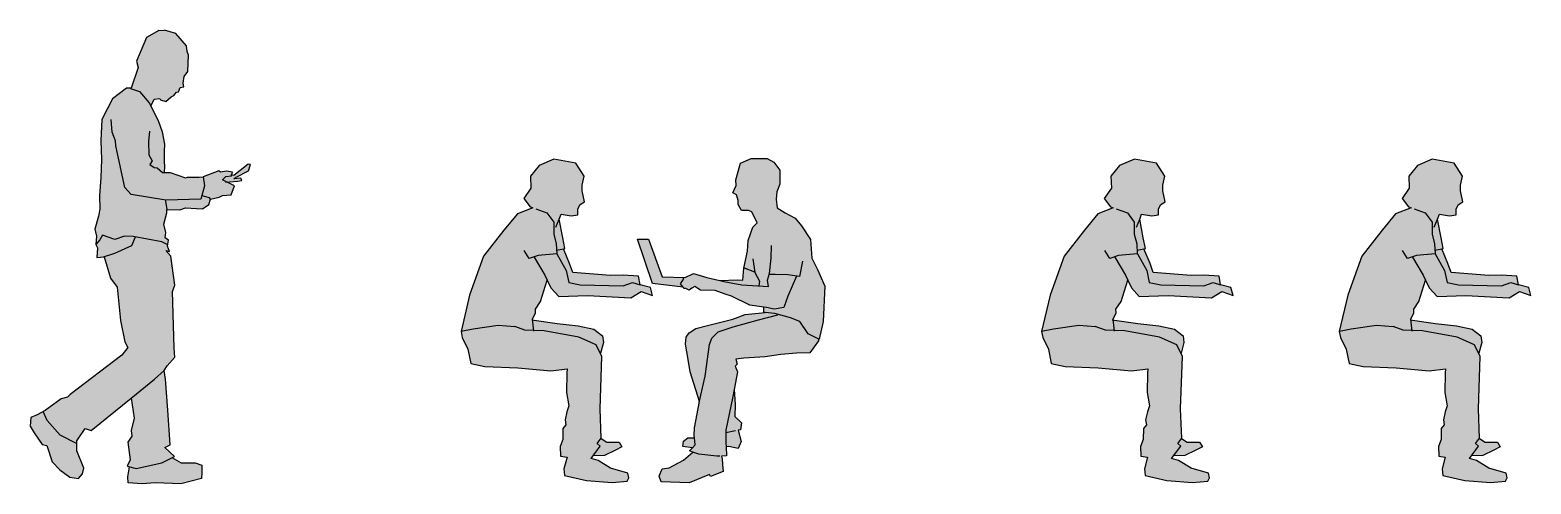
# Model space of a CAD drawing. Header units: inches. Extents: x -284 to 763, y -243 to 242.
# Drawn here: x -284.1 to -68.9, y 176.9 to 241.9 of the extents above; entities that cross this region are included whole.
import ezdxf

# ---------------------------------------------------------------- set-up
doc = ezdxf.new("R2010")
doc.units = ezdxf.units.IN
doc.header["$MEASUREMENT"] = 0
doc.layers.add('Solidhatch', color=254, linetype='Continuous')

# ---------------------------------------------------------------- blocks, each defined once
blk = doc.blocks.new('MAn-phone-s')
at = {"layer": 'Solidhatch'}
h = blk.add_hatch(color=256, dxfattribs=at)
h.paths.add_polyline_path([(68, 490.3), (62, 695.3), (70.4, 719.1), (55, 823.9), (36.8, 844.8), (50.8, 840.6), (43.8, 860.2), (44.4, 865.1), (22.4, 876.1), (-73.3, 894.5), (-86.9, 863), (-148.7, 834.5), (-187, 822.1), (-163.7, 744.4), (-140.4, 710.9), (-127.5, 589.7), (-112, 512.3), (-101.7, 491.7), (-123.1, 464.1), (-311.5, 321.3), (-321.3, 311.6), (-344, 305.1), (-402.5, 262.9), (-409.6, 259), (-395.3, 226), (-347.5, 172.4), (-286.6, 141.4), (-286.6, 152.1), (-256.9, 197.2), (-234.3, 190.1), (-88.9, 307.2), (-4.2, 376.3), (31.1, 408.7), (42.4, 425.7), (70.6, 456.7)])
h.paths.add_polyline_path([(33.8, 128.1), (52.5, 137.5), (44.3, 263.3), (36.1, 376.3), (31.1, 408.7), (-4.2, 376.3), (-88.9, 307.2), (-78.5, 234.8), (-89.1, 189.3), (-87.1, 168.6), (-101.4, 147.1), (-92.1, 82.7), (-103.8, 60.6), (-71.1, 51.3), (23.3, 72.2), (68.8, 95.5)])
h.paths.add_polyline_path([(167.9, 37.3), (167.9, 64.1), (144.6, 72.2), (93.3, 72.2), (60.6, 91.3), (23.3, 72.2), (-71.1, 51.3), (-94.9, 58.1), (-101.4, 21), (-100.3, 0), (-50.1, -4.7), (0, 0), (92.1, -4.7), (166.7, 15.1)])
h.paths.add_polyline_path([(-286.6, 115.4), (-286.6, 141.4), (-347.5, 172.4), (-395.3, 226), (-409.6, 259), (-431.7, 246.7), (-454.5, 236.9), (-457.4, 205.7), (-441.9, 181.7), (-413.6, 139.4), (-396.7, 135.1), (-376.9, 75.9), (-348.7, 46.3), (-312, 19.5), (-280.9, 15.3), (-266.8, 32.2), (-261.2, 53.3)])
h.paths.add_polyline_path([(41.5, 981.6), (41.5, 995.4), (36.1, 1028.8), (37.8, 1028.5), (165, 1031), (178.5, 1080.3), (172.8, 1112.7), (158.4, 1111.5), (115.9, 1111.5), (109, 1108.8), (52.8, 1128), (31.2, 1128), (32.2, 1150.5), (31, 1168.5), (31, 1204.5), (32.2, 1232), (23.8, 1276.4), (9.4, 1318.3), (-23, 1381.9), (-59, 1423.8), (-93.4, 1435.3), (-105.7, 1435.3), (-156.9, 1396.9), (-195.3, 1322), (-199, 1245.3), (-197.1, 1175.9), (-199, 1110.2), (-204.4, 1044.4), (-202.6, 995.1), (-208.1, 969.5), (-220.9, 922), (-215.4, 896.5), (-217.2, 867.2), (-217.1, 866.9), (-203.4, 883.2), (-193.9, 901), (-148.7, 884.4), (-113.1, 897.4), (-82.2, 896.2), (22.4, 876.1), (44.4, 865.1), (46.6, 882.5), (35.4, 890.9), (37.8, 910.1), (30.4, 940.9)])
h.paths.add_polyline_path([(-86.9, 863), (-73.3, 894.5), (-82.2, 896.2), (-113.1, 897.4), (-148.7, 884.4), (-193.9, 901), (-203.4, 883.2), (-217.1, 866.9), (-211.8, 854.4), (-213.6, 819.7), (-188.3, 821.7), (-148.7, 834.5)])
h.paths.add_polyline_path([(287.2, 1080.3), (244, 1101.3), (256.3, 1113.6), (276.1, 1116.1), (279.8, 1129.6), (258.8, 1133.3), (236.6, 1129.6), (230.4, 1134.6), (172.8, 1112.7), (178.5, 1080.3), (168.7, 1044.4), (178.1, 1041.6), (196.5, 1036.8), (200.2, 1031.1), (231.6, 1038.4), (244, 1044.5), (274.8, 1047)])
h.paths.add_polyline_path([(193.4, 1012.5), (199.8, 1031.7), (196.5, 1036.8), (178.1, 1041.6), (168.7, 1044.4), (165, 1031), (36.1, 1028.5), (41.7, 994), (88.4, 992.7), (109.4, 1000.1), (148.9, 997.7), (171.1, 996.4)])
h.paths.add_polyline_path([(103.9, 1477.9), (117.8, 1495.6), (119.7, 1556.1), (114.7, 1568.7), (112.6, 1589.4), (74.2, 1633.8), (32.8, 1646.9), (11.3, 1645.3), (-32.6, 1619.8), (-69.1, 1533.9), (-63.7, 1510.2), (-89.7, 1434), (-59, 1423.8), (-23, 1381.9), (-16.8, 1369.8), (-5.5, 1395.1), (14.9, 1398.1), (17.4, 1392.7), (37.6, 1387), (57.2, 1404.1), (66, 1408.5), (76.1, 1420.5), (83.1, 1421.7), (89.4, 1437.5), (102.7, 1440), (100.8, 1453.9)])
h.paths.add_polyline_path([(338.1, 1134.4), (346.2, 1158), (336.7, 1159.3), (284.8, 1118.2), (276.8, 1118.7), (276.1, 1116.1), (256.3, 1113.6), (244, 1101.3), (258.5, 1094.2), (298.3, 1097.3), (313.8, 1099.3), (310.4, 1108.1), (285.4, 1105.4), (290.8, 1110.8)])
for points in [[(11.3, 1645.3), (-32.6, 1619.8), (-69.1, 1533.9), (-63.7, 1510.2), (-89.3, 1435.3), (-105.7, 1435.3), (-156.9, 1396.9), (-195.3, 1322), (-199, 1245.3), (-197.1, 1175.9), (-199, 1110.2), (-204.4, 1044.4), (-202.6, 995.1), (-208.1, 969.5), (-220.9, 922), (-215.4, 896.5), (-217.2, 867.2), (-211.8, 854.4), (-213.6, 819.7), (-186.9, 821.8), (-163.7, 744.4), (-140.4, 710.9), (-127.5, 589.7), (-112, 512.3), (-101.7, 491.7), (-123.1, 464.1), (-311.5, 321.3), (-321.3, 311.6), (-344, 305.1), (-402.5, 262.9), (-431.7, 246.7), (-454.5, 236.9), (-457.4, 205.7), (-441.9, 181.7), (-413.6, 139.4), (-396.7, 135.1), (-376.9, 75.9), (-348.7, 46.3), (-312, 19.5), (-280.9, 15.3), (-266.8, 32.2), (-261.2, 53.3), (-286.6, 115.4), (-286.6, 152.1), (-256.9, 197.2), (-234.3, 190.1), (-88.9, 307.2), (-4.2, 376.3), (31.1, 408.7), (42.4, 425.7), (70.6, 456.7), (68, 490.3), (62, 695.3), (70.4, 719.1), (55, 823.9), (36.8, 844.8), (50.8, 840.6), (43.8, 860.2), (46.6, 882.5), (35.4, 890.9), (37.8, 910.1), (30.4, 940.9), (41.5, 981.6), (41.5, 994), (88.4, 992.7), (109.4, 1000.1), (148.9, 997.7), (171.1, 996.4), (193.4, 1012.5), (199.5, 1031), (231.6, 1038.4), (244, 1044.5), (274.8, 1047), (287.2, 1080.3), (244, 1101.3), (256.3, 1113.6), (276.1, 1116.1), (279.8, 1129.6), (258.8, 1133.3), (236.6, 1129.6), (230.4, 1134.6), (172.8, 1112.7), (178.5, 1080.3), (165, 1031), (37.8, 1028.5), (-89.4, 1048.2), (-112.4, 1073.7), (-145.1, 1226.2), (-146.2, 1243.6), (-158.2, 1275.2), (-161.3, 1321.2)], [(-16.8, 1369.8), (-5.5, 1395.1), (14.9, 1398.1), (17.4, 1392.7), (37.6, 1387), (57.2, 1404.1), (66, 1408.5), (76.1, 1420.5), (83.1, 1421.7), (89.4, 1437.5), (102.7, 1440), (100.8, 1453.9), (103.9, 1477.9), (117.8, 1495.6), (119.7, 1556.1), (114.7, 1568.7), (112.6, 1589.4), (74.2, 1633.8), (32.8, 1646.9)], [(11.3, 1645.3), (32.8, 1646.9)], [(-91.4, 1434.6), (-59, 1423.8), (-23, 1381.9), (9.4, 1318.3), (23.8, 1276.4), (32.2, 1232), (31, 1204.5), (31, 1168.5), (32.2, 1150.5), (31.2, 1128)], [(-22.7, 1278.8), (-25.4, 1241.7), (-24.1, 1192.4), (-13.1, 1170.5), (-21.3, 1158.1), (-4.9, 1147.2), (6.1, 1145.8), (25.3, 1128), (52.8, 1128), (109, 1108.8), (115.9, 1111.5), (158.4, 1111.5), (174.9, 1112.9)], [(254.4, 1093.9), (298.3, 1097.3), (313.8, 1099.3), (310.4, 1108.1), (285.4, 1105.4), (290.8, 1110.8), (338.1, 1134.4), (346.2, 1158), (336.7, 1159.3), (284.8, 1118.2), (274.6, 1118.9)], [(200.7, 1030.2), (196.5, 1036.8), (178.1, 1041.6), (168.7, 1044.4)], [(41.6, 995), (35.9, 1029.9)], [(44.4, 865.1), (22.4, 876.1), (-82.2, 896.2), (-113.1, 897.4), (-148.7, 884.4), (-193.9, 901), (-203.4, 883.2), (-217.1, 866.9)], [(-189.2, 821.4), (-148.7, 834.5), (-86.9, 863), (-73.3, 894.5)], [(-88.9, 307.2), (-78.5, 234.8), (-89.1, 189.3), (-87.1, 168.6), (-101.4, 147.1), (-92.1, 82.7), (-103.8, 60.6), (-71.1, 51.3), (23.3, 72.2), (68.8, 95.5), (33.8, 128.1), (52.5, 137.5), (44.3, 263.3), (36.1, 376.3), (31.1, 408.7)], [(-288, 142.1), (-347.5, 172.4), (-395.3, 226), (-409.6, 259)], [(59.5, 92), (93.3, 72.2), (144.6, 72.2), (167.9, 64.1), (167.9, 37.3), (166.7, 15.1), (92.1, -4.7), (0, 0), (-50.1, -4.7), (-100.3, 0), (-101.4, 21), (-94.9, 58.1)]]:
    blk.add_lwpolyline(points)

msp = doc.modelspace()

# ---------------------------------------------------------------- hatches: boundary and pattern name
at = {"layer": 'Solidhatch'}
h = msp.add_hatch(color=256, dxfattribs=at)
h.paths.add_polyline_path([(-204.932, 218.893), (-204.932, 219.718), (-204.657, 221.023), (-205.826, 222.879), (-208.991, 223.429), (-211.123, 222.535), (-212.362, 221.023), (-212.293, 219.305), (-213.325, 217.793), (-212.412, 216.602), (-212.028, 216.468), (-214.235, 215.631), (-216.178, 213.265), (-219.093, 209.564), (-221.098, 203.981), (-222.312, 198.763), (-222.309, 198.745), (-220.592, 199.113), (-216.982, 199.594), (-214.536, 199.431), (-213.153, 198.957), (-211.885, 198.9), (-212.06, 200.545), (-211.622, 201.421), (-211.645, 201.951), (-210.891, 203.068), (-209.947, 206.114), (-210.289, 206.819), (-211.829, 209.434), (-211.258, 209.624), (-208.586, 209.867), (-208.609, 210.406), (-207.629, 210.589), (-207.407, 210.631), (-207.72, 212.197), (-208.23, 214.864), (-207.958, 215.549), (-206.514, 215.319), (-205.551, 215.457), (-205.551, 216.35), (-205.207, 216.969), (-204.588, 217.312)])
h.paths.add_polyline_path([(-207.221, 207.483), (-208.544, 209.871), (-211.258, 209.624), (-211.829, 209.434), (-210.289, 206.819), (-209.947, 206.114), (-209.42, 205.031), (-208.295, 203.754), (-204.153, 203.907), (-197.966, 203.6), (-196.477, 204.484), (-194.831, 203.892), (-195.149, 205.038), (-196.637, 205.439), (-197.711, 205.797), (-199.04, 205.286), (-205.227, 205.439), (-206.863, 205.797)])
h.paths.add_polyline_path([(-196.862, 206.702), (-199.057, 206.844), (-200.852, 206.759), (-206.295, 207.215), (-206.751, 208.496), (-207.629, 210.589), (-208.609, 210.406), (-208.59, 209.954), (-207.221, 207.483), (-206.863, 205.797), (-205.227, 205.439), (-199.04, 205.286), (-197.711, 205.797), (-196.637, 205.439)])
h.paths.add_polyline_path([(-203.255, 199.078), (-205.496, 199.546), (-208.519, 199.911), (-212.046, 200.414), (-211.885, 198.9), (-210.394, 198.832), (-205.419, 197.955), (-202.911, 196.869), (-202.326, 195.608), (-201.9, 197.203), (-202.004, 198.14)])
h.paths.add_polyline_path([(-202.911, 196.869), (-205.419, 197.955), (-210.394, 198.832), (-213.153, 198.957), (-214.536, 199.431), (-216.982, 199.594), (-220.592, 199.113), (-222.309, 198.745), (-222.13, 197.914), (-221.341, 196.215), (-220.916, 194.152), (-218.911, 193.727), (-214.174, 193.545), (-209.436, 193.12), (-207.068, 193.424), (-207.141, 192.806), (-207.183, 190.023), (-206.845, 188.126), (-207.141, 187.24), (-207.394, 186.102), (-207.267, 185.385), (-207.689, 184.879), (-207.731, 183.277), (-208.111, 182.265), (-208.06, 180.9), (-207.113, 180.758), (-207.544, 179.077), (-207.469, 178.109), (-204.34, 177.402), (-200.651, 177.104), (-198.49, 177.327), (-198.229, 177.774), (-198.378, 178.481), (-200.874, 179.189), (-202.663, 180.268), (-203.669, 180.566), (-202.365, 182.315), (-202.775, 182.688), (-202.216, 183.469), (-202.368, 187.682), (-202.117, 195.157)])
h.paths.add_polyline_path([(-199.252, 182.232), (-199.645, 182.887), (-201.416, 182.887), (-202.233, 183.446), (-202.775, 182.688), (-202.365, 182.315), (-203.399, 180.928), (-201.744, 180.987), (-200.17, 181.773)], flags=17)
msp.add_hatch(color=256, dxfattribs=at).paths.add_polyline_path([(-178.901, 202.263), (-180.906, 202.521), (-183.527, 203.811), (-184.426, 204.123), (-185.873, 204.631), (-187.985, 204.67), (-188.806, 205.178), (-189.236, 204.983), (-189.588, 204.67), (-190.057, 204.905), (-190.288, 204.938), (-190.448, 205.087), (-194.866, 205.62), (-197.011, 211.971), (-195.422, 211.971), (-193.457, 206.573), (-190.177, 206.493), (-188.985, 207.049), (-187.078, 206.493), (-185.195, 206.069), (-182.672, 206.174), (-181.906, 206.119), (-181.742, 207.813), (-181.25, 210.272), (-181.141, 211.802), (-180.484, 213.714), (-179.828, 214.316), (-180.594, 215.9), (-181.092, 216.106), (-182.088, 216.079), (-182.546, 216.939), (-182.573, 217.504), (-182.815, 218.338), (-183.353, 218.633), (-182.869, 219.655), (-182.896, 220.489), (-182.33, 222.532), (-182.223, 222.855), (-180.716, 223.527), (-178.428, 223.554), (-177.459, 222.989), (-176.571, 221.887), (-176.571, 219.843), (-177.028, 218.768), (-177.109, 217.692), (-176.974, 216.455), (-175.844, 215.756), (-174.417, 215.003), (-173.5, 213.914), (-172.196, 211.936), (-172.003, 209.283), (-171.182, 207.643), (-170.12, 205.23), (-170.392, 200.184), (-170.939, 197.634), (-171.039, 197.684), (-171.054, 197.425), (-172.314, 195.719), (-174.184, 195.638), (-176.461, 195.476), (-178.697, 195.11), (-181.746, 194.948), (-182.884, 194.785), (-182.722, 194.095), (-183.006, 193.811), (-182.641, 192.998), (-183.132, 190.455), (-182.98, 188.291), (-183.025, 186.559), (-182.113, 185.648), (-182.25, 184.691), (-182.564, 184.626), (-182.159, 183.005), (-182.569, 182.003), (-183.892, 182.276), (-184.312, 182.224), (-184.223, 180.937), (-184.967, 180.919), (-184.85, 180.499), (-184.804, 179.679), (-184.713, 178.722), (-186.537, 177.993), (-186.674, 178.266), (-189.593, 177.082), (-193.607, 177.218), (-193.88, 178.039), (-193.47, 179.087), (-192.467, 179.223), (-190.414, 180.317), (-189.058, 181.491), (-189.552, 181.679), (-189.122, 182.109), (-190.505, 182.276), (-190.414, 183.051), (-189.776, 183.506), (-188.838, 183.545), (-188.874, 183.841), (-188.842, 184.97), (-188.133, 188.715), (-189.435, 192.957), (-189.723, 194.747), (-190.114, 196.947), (-190.013, 197.933), (-189.588, 198.586), (-188.621, 199.207), (-186.965, 199.62), (-183.351, 200.523), (-181.544, 201.2), (-178.709, 201.498), (-178.901, 201.52)])
h = msp.add_hatch(color=256, dxfattribs=at)
h.paths.add_polyline_path([(-121.681, 218.893), (-121.681, 219.718), (-121.406, 221.023), (-122.576, 222.879), (-125.74, 223.429), (-127.873, 222.535), (-129.111, 221.023), (-129.042, 219.305), (-130.074, 217.793), (-129.162, 216.602), (-128.777, 216.468), (-130.984, 215.631), (-132.927, 213.265), (-135.843, 209.564), (-137.847, 203.981), (-139.062, 198.763), (-139.058, 198.745), (-137.341, 199.113), (-133.731, 199.594), (-131.285, 199.431), (-129.902, 198.957), (-128.634, 198.9), (-128.81, 200.545), (-128.371, 201.421), (-128.394, 201.951), (-127.64, 203.068), (-126.696, 206.114), (-127.038, 206.819), (-128.578, 209.434), (-128.008, 209.624), (-125.335, 209.867), (-125.358, 210.406), (-124.378, 210.589), (-124.156, 210.631), (-124.469, 212.197), (-124.979, 214.864), (-124.707, 215.549), (-123.264, 215.319), (-122.301, 215.457), (-122.301, 216.35), (-121.957, 216.969), (-121.337, 217.312)])
h.paths.add_polyline_path([(-123.97, 207.483), (-125.293, 209.871), (-128.008, 209.624), (-128.578, 209.434), (-127.038, 206.819), (-126.696, 206.114), (-126.169, 205.031), (-125.044, 203.754), (-120.902, 203.907), (-114.716, 203.6), (-113.226, 204.484), (-111.58, 203.892), (-111.898, 205.038), (-113.386, 205.439), (-114.46, 205.797), (-115.789, 205.286), (-121.976, 205.439), (-123.612, 205.797)])
h.paths.add_polyline_path([(-113.612, 206.702), (-115.806, 206.844), (-117.601, 206.759), (-123.045, 207.215), (-123.501, 208.496), (-124.378, 210.589), (-125.358, 210.406), (-125.339, 209.954), (-123.97, 207.483), (-123.612, 205.797), (-121.976, 205.439), (-115.789, 205.286), (-114.46, 205.797), (-113.386, 205.439)])
h.paths.add_polyline_path([(-120.004, 199.078), (-122.245, 199.546), (-125.268, 199.911), (-128.796, 200.414), (-128.634, 198.9), (-127.143, 198.832), (-122.168, 197.955), (-119.66, 196.869), (-119.075, 195.608), (-118.65, 197.203), (-118.754, 198.14)])
h.paths.add_polyline_path([(-119.66, 196.869), (-122.168, 197.955), (-127.143, 198.832), (-129.902, 198.957), (-131.285, 199.431), (-133.731, 199.594), (-137.341, 199.113), (-139.058, 198.745), (-138.88, 197.914), (-138.09, 196.215), (-137.665, 194.152), (-135.66, 193.727), (-130.923, 193.545), (-126.186, 193.12), (-123.817, 193.424), (-123.89, 192.806), (-123.932, 190.023), (-123.594, 188.126), (-123.89, 187.24), (-124.143, 186.102), (-124.016, 185.385), (-124.438, 184.879), (-124.481, 183.277), (-124.86, 182.265), (-124.809, 180.9), (-123.862, 180.758), (-124.293, 179.077), (-124.219, 178.109), (-121.089, 177.402), (-117.4, 177.104), (-115.239, 177.327), (-114.978, 177.774), (-115.127, 178.481), (-117.624, 179.189), (-119.412, 180.268), (-120.418, 180.566), (-119.114, 182.315), (-119.524, 182.688), (-118.965, 183.469), (-119.117, 187.682), (-118.866, 195.157)])
h.paths.add_polyline_path([(-116.001, 182.232), (-116.395, 182.887), (-118.166, 182.887), (-118.982, 183.446), (-119.524, 182.688), (-119.114, 182.315), (-120.148, 180.928), (-118.493, 180.987), (-116.919, 181.773)], flags=17)
h = msp.add_hatch(color=256, dxfattribs=at)
h.paths.add_polyline_path([(-78.981, 218.893), (-78.981, 219.718), (-78.706, 221.023), (-79.876, 222.879), (-83.04, 223.429), (-85.173, 222.535), (-86.411, 221.023), (-86.342, 219.305), (-87.374, 217.793), (-86.462, 216.602), (-86.077, 216.468), (-88.284, 215.631), (-90.227, 213.265), (-93.143, 209.564), (-95.147, 203.981), (-96.362, 198.763), (-96.358, 198.745), (-94.641, 199.113), (-91.031, 199.594), (-88.585, 199.431), (-87.202, 198.957), (-85.934, 198.9), (-86.11, 200.545), (-85.671, 201.421), (-85.694, 201.951), (-84.94, 203.068), (-83.996, 206.114), (-84.338, 206.819), (-85.878, 209.434), (-85.308, 209.624), (-82.635, 209.867), (-82.658, 210.406), (-81.678, 210.589), (-81.456, 210.631), (-81.769, 212.197), (-82.279, 214.864), (-82.007, 215.549), (-80.564, 215.319), (-79.601, 215.457), (-79.601, 216.35), (-79.257, 216.969), (-78.637, 217.312)])
h.paths.add_polyline_path([(-81.27, 207.483), (-82.593, 209.871), (-85.308, 209.624), (-85.878, 209.434), (-84.338, 206.819), (-83.996, 206.114), (-83.469, 205.031), (-82.344, 203.754), (-78.202, 203.907), (-72.016, 203.6), (-70.526, 204.484), (-68.88, 203.892), (-69.198, 205.038), (-70.686, 205.439), (-71.76, 205.797), (-73.089, 205.286), (-79.276, 205.439), (-80.912, 205.797)])
h.paths.add_polyline_path([(-70.912, 206.702), (-73.106, 206.844), (-74.901, 206.759), (-80.345, 207.215), (-80.801, 208.496), (-81.678, 210.589), (-82.658, 210.406), (-82.639, 209.954), (-81.27, 207.483), (-80.912, 205.797), (-79.276, 205.439), (-73.089, 205.286), (-71.76, 205.797), (-70.686, 205.439)])
h.paths.add_polyline_path([(-77.304, 199.078), (-79.545, 199.546), (-82.568, 199.911), (-86.096, 200.414), (-85.934, 198.9), (-84.443, 198.832), (-79.468, 197.955), (-76.96, 196.869), (-76.375, 195.608), (-75.95, 197.203), (-76.054, 198.14)])
h.paths.add_polyline_path([(-76.96, 196.869), (-79.468, 197.955), (-84.443, 198.832), (-87.202, 198.957), (-88.585, 199.431), (-91.031, 199.594), (-94.641, 199.113), (-96.358, 198.745), (-96.18, 197.914), (-95.39, 196.215), (-94.965, 194.152), (-92.96, 193.727), (-88.223, 193.545), (-83.486, 193.12), (-81.117, 193.424), (-81.19, 192.806), (-81.232, 190.023), (-80.894, 188.126), (-81.19, 187.24), (-81.443, 186.102), (-81.316, 185.385), (-81.738, 184.879), (-81.781, 183.277), (-82.16, 182.265), (-82.109, 180.9), (-81.162, 180.758), (-81.593, 179.077), (-81.519, 178.109), (-78.389, 177.402), (-74.7, 177.104), (-72.539, 177.327), (-72.278, 177.774), (-72.427, 178.481), (-74.924, 179.189), (-76.712, 180.268), (-77.718, 180.566), (-76.414, 182.315), (-76.824, 182.688), (-76.265, 183.469), (-76.417, 187.682), (-76.166, 195.157)])
h.paths.add_polyline_path([(-73.301, 182.232), (-73.695, 182.887), (-75.466, 182.887), (-76.282, 183.446), (-76.824, 182.688), (-76.414, 182.315), (-77.448, 180.928), (-75.793, 180.987), (-74.219, 181.773)], flags=17)

# ---------------------------------------------------------------- linework, layer by layer
for points in [[(-211.876, 198.815), (-212.06, 200.545), (-211.622, 201.421), (-211.645, 201.951), (-210.891, 203.068), (-209.947, 206.114), (-209.42, 205.031), (-208.295, 203.754), (-204.153, 203.907), (-197.966, 203.6), (-196.477, 204.484), (-194.831, 203.892), (-195.149, 205.038), (-196.637, 205.439), (-196.862, 206.702), (-199.057, 206.844), (-200.852, 206.759), (-206.295, 207.215), (-206.751, 208.496), (-207.629, 210.589), (-207.407, 210.631), (-207.72, 212.197), (-208.23, 214.864), (-207.958, 215.549), (-206.514, 215.319), (-205.551, 215.457), (-205.551, 216.35), (-205.207, 216.969), (-204.588, 217.312), (-204.932, 218.893), (-204.932, 219.718), (-204.657, 221.023), (-205.826, 222.879), (-208.991, 223.429), (-211.123, 222.535), (-212.362, 221.023), (-212.293, 219.305), (-213.325, 217.793), (-212.412, 216.602), (-212.028, 216.468), (-214.235, 215.631), (-216.178, 213.265), (-219.093, 209.564), (-221.098, 203.981), (-222.312, 198.763), (-222.13, 197.914), (-221.341, 196.215), (-220.916, 194.152), (-218.911, 193.727), (-214.174, 193.545), (-209.436, 193.12), (-207.068, 193.424), (-207.141, 192.806), (-207.183, 190.023), (-206.845, 188.126), (-207.141, 187.24), (-207.394, 186.102), (-207.267, 185.385), (-207.689, 184.879), (-207.731, 183.277), (-208.111, 182.265), (-208.06, 180.9), (-207.113, 180.758), (-207.544, 179.077), (-207.469, 178.109), (-204.34, 177.402), (-200.651, 177.104), (-198.49, 177.327), (-198.229, 177.774), (-198.378, 178.481), (-200.874, 179.189), (-202.663, 180.268), (-203.669, 180.566), (-202.365, 182.315), (-202.775, 182.688), (-202.216, 183.469), (-202.368, 187.682), (-202.117, 195.157), (-202.911, 196.869), (-205.419, 197.955), (-210.394, 198.832), (-213.153, 198.957), (-214.616, 199.458)], [(-128.625, 198.815), (-128.81, 200.545), (-128.371, 201.421), (-128.394, 201.951), (-127.64, 203.068), (-126.696, 206.114), (-126.169, 205.031), (-125.044, 203.754), (-120.902, 203.907), (-114.716, 203.6), (-113.226, 204.484), (-111.58, 203.892), (-111.898, 205.038), (-113.386, 205.439), (-113.612, 206.702), (-115.806, 206.844), (-117.601, 206.759), (-123.045, 207.215), (-123.501, 208.496), (-124.378, 210.589), (-124.156, 210.631), (-124.469, 212.197), (-124.979, 214.864), (-124.707, 215.549), (-123.264, 215.319), (-122.301, 215.457), (-122.301, 216.35), (-121.957, 216.969), (-121.337, 217.312), (-121.681, 218.893), (-121.681, 219.718), (-121.406, 221.023), (-122.576, 222.879), (-125.74, 223.429), (-127.873, 222.535), (-129.111, 221.023), (-129.042, 219.305), (-130.074, 217.793), (-129.162, 216.602), (-128.777, 216.468), (-130.984, 215.631), (-132.927, 213.265), (-135.843, 209.564), (-137.847, 203.981), (-139.062, 198.763), (-138.88, 197.914), (-138.09, 196.215), (-137.665, 194.152), (-135.66, 193.727), (-130.923, 193.545), (-126.186, 193.12), (-123.817, 193.424), (-123.89, 192.806), (-123.932, 190.023), (-123.594, 188.126), (-123.89, 187.24), (-124.143, 186.102), (-124.016, 185.385), (-124.438, 184.879), (-124.481, 183.277), (-124.86, 182.265), (-124.809, 180.9), (-123.862, 180.758), (-124.293, 179.077), (-124.219, 178.109), (-121.089, 177.402), (-117.4, 177.104), (-115.239, 177.327), (-114.978, 177.774), (-115.127, 178.481), (-117.624, 179.189), (-119.412, 180.268), (-120.418, 180.566), (-119.114, 182.315), (-119.524, 182.688), (-118.965, 183.469), (-119.117, 187.682), (-118.866, 195.157), (-119.66, 196.869), (-122.168, 197.955), (-127.143, 198.832), (-129.902, 198.957), (-131.365, 199.458)], [(-85.925, 198.815), (-86.11, 200.545), (-85.671, 201.421), (-85.694, 201.951), (-84.94, 203.068), (-83.996, 206.114), (-83.469, 205.031), (-82.344, 203.754), (-78.202, 203.907), (-72.016, 203.6), (-70.526, 204.484), (-68.88, 203.892), (-69.198, 205.038), (-70.686, 205.439), (-70.912, 206.702), (-73.106, 206.844), (-74.901, 206.759), (-80.345, 207.215), (-80.801, 208.496), (-81.678, 210.589), (-81.456, 210.631), (-81.769, 212.197), (-82.279, 214.864), (-82.007, 215.549), (-80.564, 215.319), (-79.601, 215.457), (-79.601, 216.35), (-79.257, 216.969), (-78.637, 217.312), (-78.981, 218.893), (-78.981, 219.718), (-78.706, 221.023), (-79.876, 222.879), (-83.04, 223.429), (-85.173, 222.535), (-86.411, 221.023), (-86.342, 219.305), (-87.374, 217.793), (-86.462, 216.602), (-86.077, 216.468), (-88.284, 215.631), (-90.227, 213.265), (-93.143, 209.564), (-95.147, 203.981), (-96.362, 198.763), (-96.18, 197.914), (-95.39, 196.215), (-94.965, 194.152), (-92.96, 193.727), (-88.223, 193.545), (-83.486, 193.12), (-81.117, 193.424), (-81.19, 192.806), (-81.232, 190.023), (-80.894, 188.126), (-81.19, 187.24), (-81.443, 186.102), (-81.316, 185.385), (-81.738, 184.879), (-81.781, 183.277), (-82.16, 182.265), (-82.109, 180.9), (-81.162, 180.758), (-81.593, 179.077), (-81.519, 178.109), (-78.389, 177.402), (-74.7, 177.104), (-72.539, 177.327), (-72.278, 177.774), (-72.427, 178.481), (-74.924, 179.189), (-76.712, 180.268), (-77.718, 180.566), (-76.414, 182.315), (-76.824, 182.688), (-76.265, 183.469), (-76.417, 187.682), (-76.166, 195.157), (-76.96, 196.869), (-79.468, 197.955), (-84.443, 198.832), (-87.202, 198.957), (-88.665, 199.458)], [(-211.596, 216.317), (-209.983, 215.753), (-209.011, 214.418), (-209.011, 212.719), (-208.647, 211.323), (-208.586, 209.867), (-211.258, 209.624), (-212.534, 209.2), (-213.263, 210.353)], [(-128.345, 216.317), (-126.732, 215.753), (-125.76, 214.418), (-125.76, 212.719), (-125.396, 211.323), (-125.335, 209.867), (-128.008, 209.624), (-129.283, 209.2), (-130.012, 210.353)], [(-85.645, 216.317), (-84.032, 215.753), (-83.06, 214.418), (-83.06, 212.719), (-82.696, 211.323), (-82.635, 209.867), (-85.308, 209.624), (-86.583, 209.2), (-87.312, 210.353)], [(-208.694, 213.699), (-208.23, 214.864)], [(-125.443, 213.699), (-124.979, 214.864)], [(-82.743, 213.699), (-82.279, 214.864)], [(-185.195, 206.069), (-184.614, 205.938), (-182.041, 205.452), (-178.208, 205.217), (-178.365, 206.116), (-178.052, 207.053), (-177.856, 209.241), (-177.778, 211.077)], [(-211.823, 209.424), (-210.289, 206.819), (-209.947, 206.114)], [(-208.609, 210.406), (-207.629, 210.589)], [(-208.55, 209.883), (-207.221, 207.483), (-206.863, 205.797), (-205.227, 205.439), (-199.04, 205.286), (-197.711, 205.797), (-196.637, 205.439)], [(-180.481, 209.171), (-180.178, 207.228), (-179.509, 205.953), (-179.581, 205.301)], [(-173.359, 208.85), (-173.75, 206.624), (-175.432, 206.858), (-177.27, 206.936), (-178.091, 206.936)], [(-128.572, 209.424), (-127.038, 206.819), (-126.696, 206.114)], [(-125.358, 210.406), (-124.378, 210.589)], [(-125.3, 209.883), (-123.97, 207.483), (-123.612, 205.797), (-121.976, 205.439), (-115.789, 205.286), (-114.46, 205.797), (-113.386, 205.439)], [(-85.872, 209.424), (-84.338, 206.819), (-83.996, 206.114)], [(-82.658, 210.406), (-81.678, 210.589)], [(-82.6, 209.883), (-81.27, 207.483), (-80.912, 205.797), (-79.276, 205.439), (-73.089, 205.286), (-71.76, 205.797), (-70.686, 205.439)], [(-181.697, 207.896), (-180.238, 207.289)], [(-174.193, 206.685), (-175.432, 203.811), (-176.018, 202.209), (-177.387, 201.974), (-178.482, 202.209), (-178.789, 202.248)], [(-190.448, 205.087), (-190.84, 205.569), (-190.448, 206.155), (-190.341, 206.497)], [(-212.167, 200.431), (-208.519, 199.911), (-205.496, 199.546), (-203.255, 199.078), (-202.004, 198.14), (-201.9, 197.203), (-202.317, 195.641)], [(-188.155, 188.601), (-187.277, 192.366), (-186.666, 196.877), (-186.346, 197.778), (-185.416, 198.707), (-183.294, 199.433), (-179.632, 200.449), (-176.899, 201.146)], [(-171.091, 197.71), (-172.519, 198.423), (-173.735, 200.184), (-175.072, 200.731), (-177.321, 201.338), (-178.709, 201.498)], [(-128.916, 200.431), (-125.268, 199.911), (-122.245, 199.546), (-120.004, 199.078), (-118.754, 198.14), (-118.65, 197.203), (-119.066, 195.641)], [(-86.216, 200.431), (-82.568, 199.911), (-79.545, 199.546), (-77.304, 199.078), (-76.054, 198.14), (-75.95, 197.203), (-76.366, 195.641)], [(-214.575, 199.434), (-216.982, 199.594), (-220.592, 199.113), (-222.309, 198.745)], [(-131.324, 199.434), (-133.731, 199.594), (-137.341, 199.113), (-139.058, 198.745)], [(-88.624, 199.434), (-91.031, 199.594), (-94.641, 199.113), (-96.358, 198.745)], [(-183.132, 190.455), (-183.332, 189.424), (-184.32, 184.615), (-184.352, 182.808), (-184.312, 182.224)], [(-202.233, 183.446), (-201.416, 182.887), (-199.645, 182.887), (-199.252, 182.232), (-200.17, 181.773), (-201.744, 180.987), (-203.399, 180.928)], [(-189.122, 182.109), (-188.712, 182.518), (-188.838, 183.545)], [(-188.838, 183.545), (-188.838, 183.548)], [(-182.966, 184.543), (-184.326, 184.262)], [(-118.982, 183.446), (-118.166, 182.887), (-116.395, 182.887), (-116.001, 182.232), (-116.919, 181.773), (-118.493, 180.987), (-120.148, 180.928)], [(-76.282, 183.446), (-75.466, 182.887), (-73.695, 182.887), (-73.301, 182.232), (-74.219, 181.773), (-75.793, 180.987), (-77.448, 180.928)], [(-185.195, 180.914), (-185.612, 180.904), (-188.196, 181.163), (-189.051, 181.488)]]:
    msp.add_lwpolyline(points)
msp.add_lwpolyline([(-178.901, 202.263), (-180.906, 202.521), (-183.527, 203.811), (-184.426, 204.123), (-185.873, 204.631), (-187.985, 204.67), (-188.806, 205.178), (-189.236, 204.983), (-189.588, 204.67), (-190.057, 204.905), (-190.288, 204.938), (-190.448, 205.087), (-194.866, 205.62), (-197.011, 211.971), (-195.422, 211.971), (-193.457, 206.573), (-190.177, 206.493), (-188.985, 207.049), (-187.078, 206.493), (-185.195, 206.069), (-182.672, 206.174), (-181.906, 206.119), (-181.742, 207.813), (-181.25, 210.272), (-181.141, 211.802), (-180.484, 213.714), (-179.828, 214.316), (-180.594, 215.9), (-181.092, 216.106), (-182.088, 216.079), (-182.546, 216.939), (-182.573, 217.504), (-182.815, 218.338), (-183.353, 218.633), (-182.869, 219.655), (-182.896, 220.489), (-182.33, 222.532), (-182.223, 222.855), (-180.716, 223.527), (-178.428, 223.554), (-177.459, 222.989), (-176.571, 221.887), (-176.571, 219.843), (-177.028, 218.768), (-177.109, 217.692), (-176.974, 216.455), (-175.844, 215.756), (-174.417, 215.003), (-173.5, 213.914), (-172.196, 211.936), (-172.003, 209.283), (-171.182, 207.643), (-170.12, 205.23), (-170.392, 200.184), (-170.939, 197.634), (-171.039, 197.684), (-171.054, 197.425), (-172.314, 195.719), (-174.184, 195.638), (-176.461, 195.476), (-178.697, 195.11), (-181.746, 194.948), (-182.884, 194.785), (-182.722, 194.095), (-183.006, 193.811), (-182.641, 192.998), (-183.132, 190.455), (-182.98, 188.291), (-183.025, 186.559), (-182.113, 185.648), (-182.25, 184.691), (-182.564, 184.626), (-182.159, 183.005), (-182.569, 182.003), (-183.892, 182.276), (-184.312, 182.224), (-184.223, 180.937), (-184.967, 180.919), (-184.85, 180.499), (-184.804, 179.679), (-184.713, 178.722), (-186.537, 177.993), (-186.674, 178.266), (-189.593, 177.082), (-193.607, 177.218), (-193.88, 178.039), (-193.47, 179.087), (-192.467, 179.223), (-190.414, 180.317), (-189.058, 181.491), (-189.552, 181.679), (-189.122, 182.109), (-190.505, 182.276), (-190.414, 183.051), (-189.776, 183.506), (-188.838, 183.545), (-188.874, 183.841), (-188.842, 184.97), (-188.133, 188.715), (-189.435, 192.957), (-189.723, 194.747), (-190.114, 196.947), (-190.013, 197.933), (-189.588, 198.586), (-188.621, 199.207), (-186.965, 199.62), (-183.351, 200.523), (-181.544, 201.2), (-178.709, 201.498), (-178.901, 201.52), (-178.901, 202.263)], close=True)

# ---------------------------------------------------------------- block references
at = {"xscale": 0.03937007874015748, "yscale": 0.03937007874015748, "zscale": 0.03937007874015748}
msp.add_blockref('MAn-phone-s', (-266.108, 177.1), dxfattribs=at)

doc.saveas('drawing.dxf')
